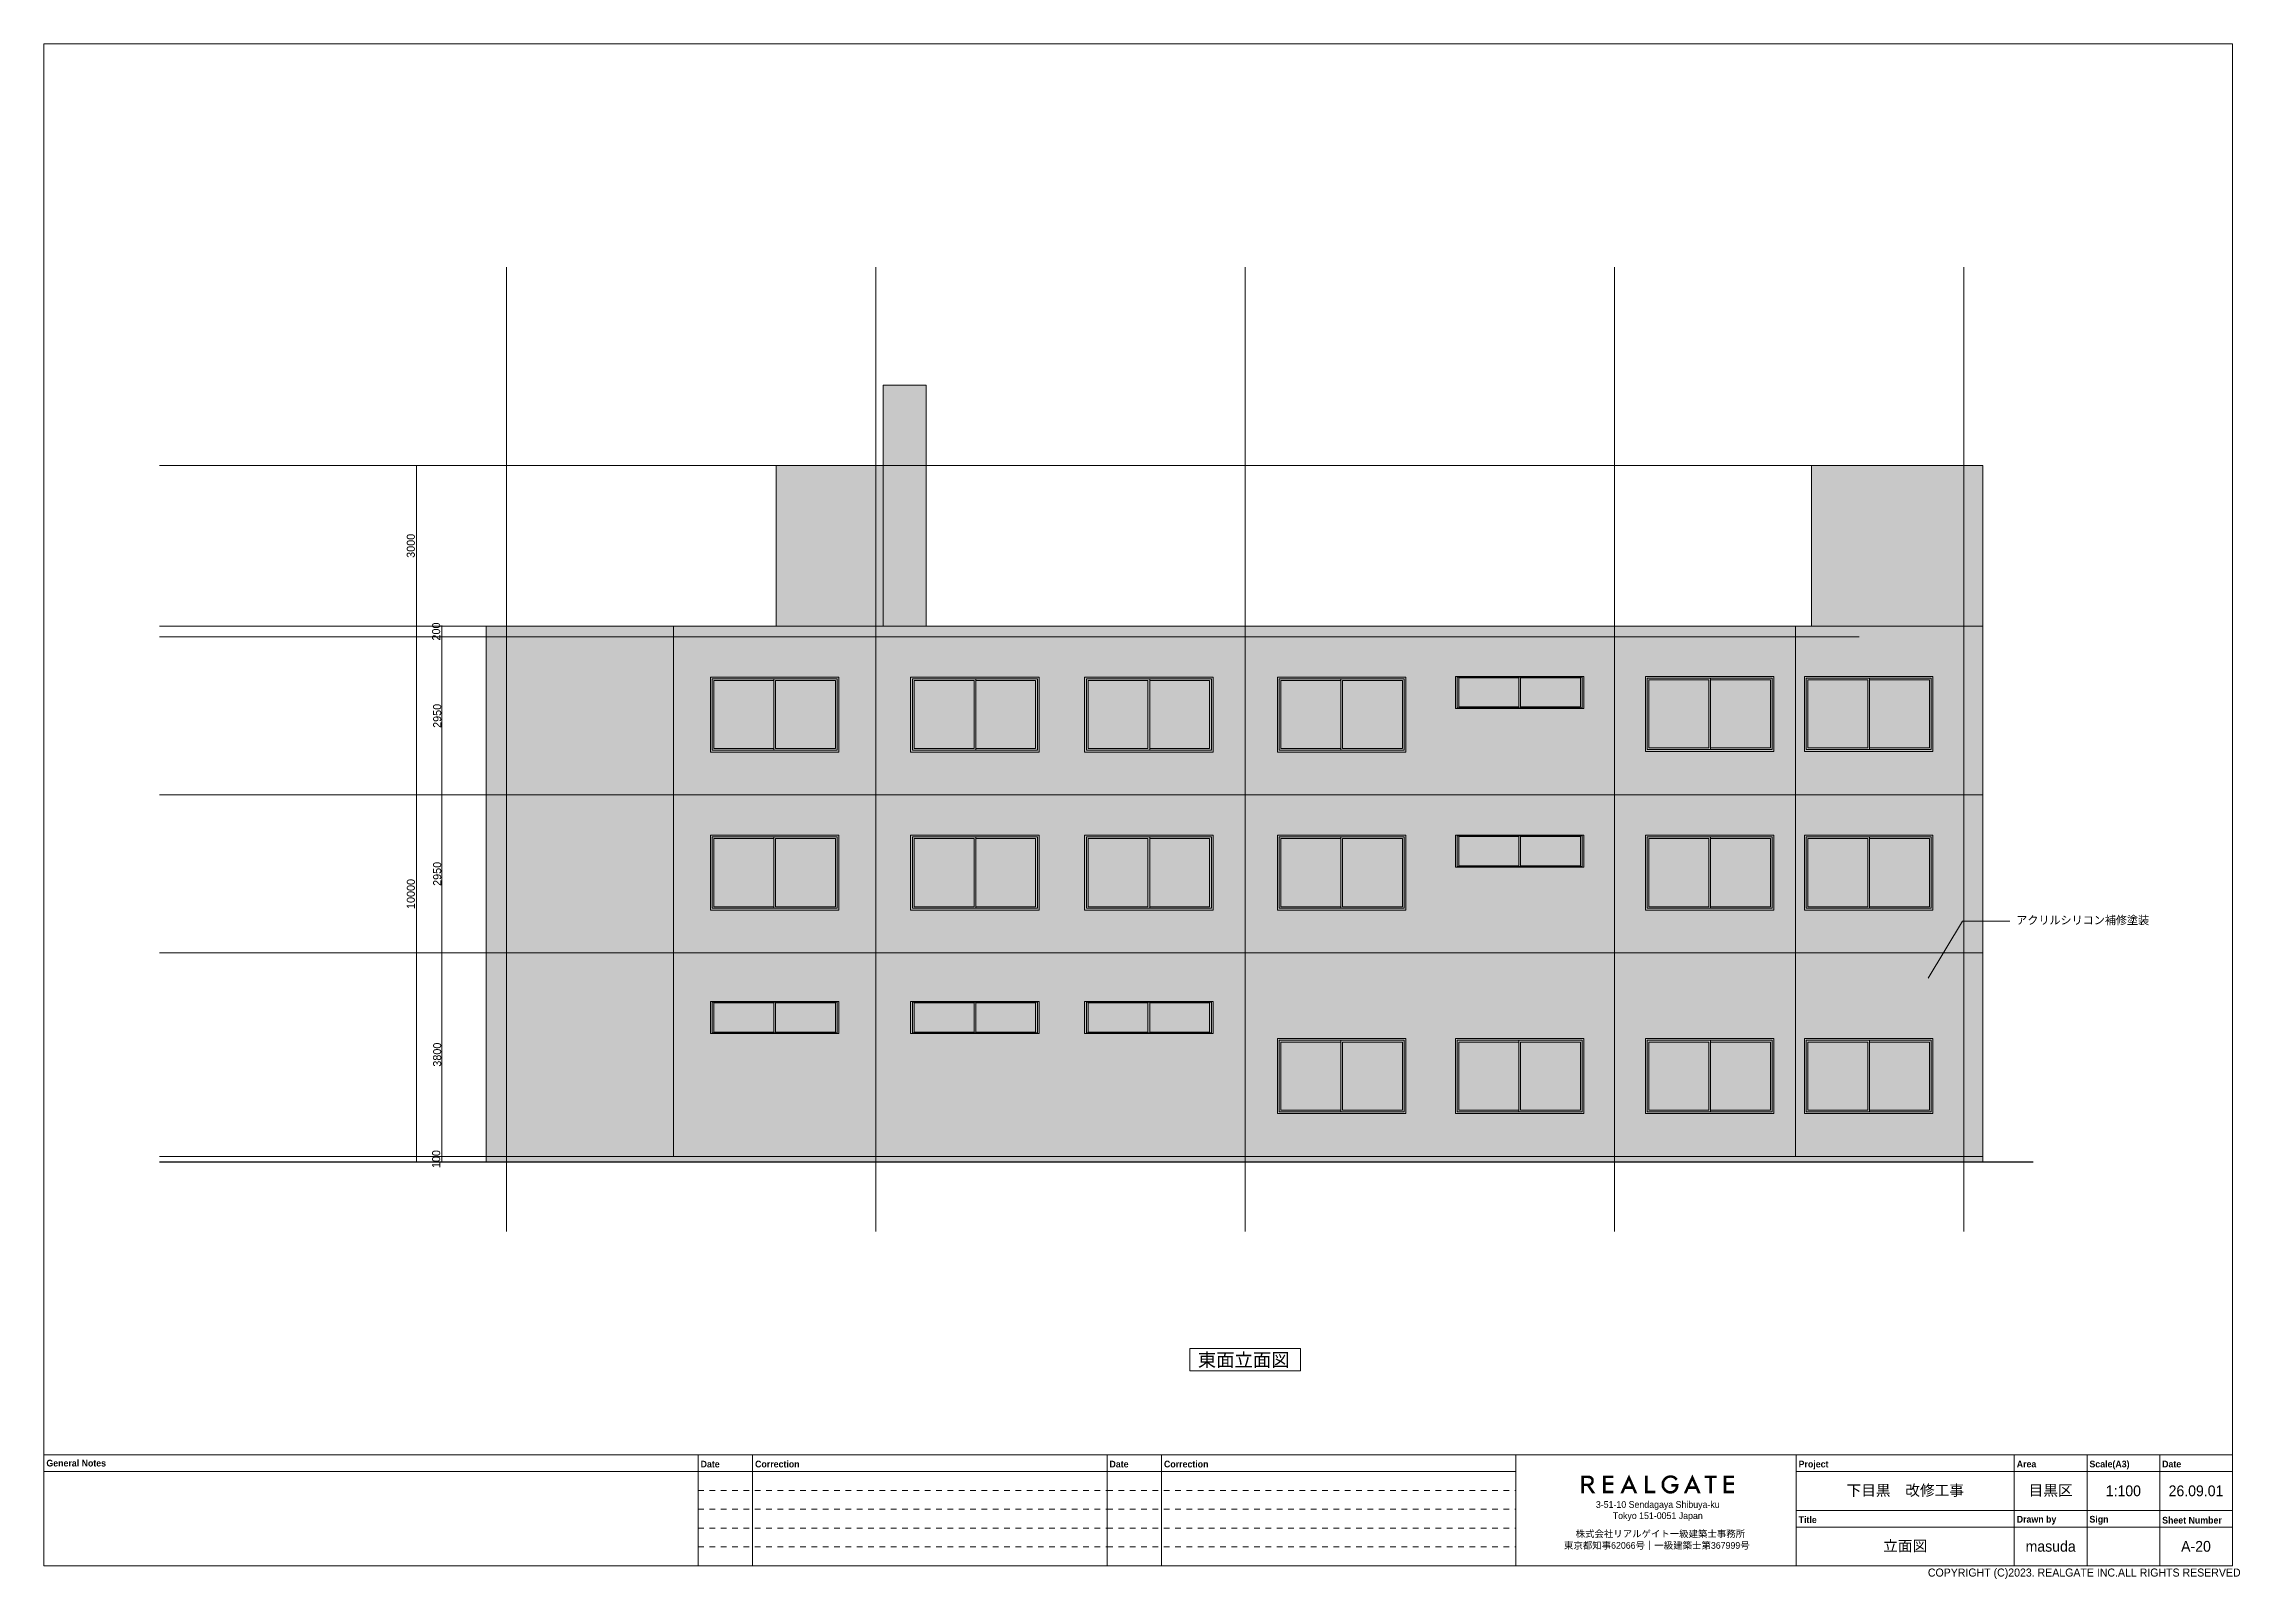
# Paper-space layout 'A-20' of a CAD drawing. Header units: millimetres. Extents: x -494 to 1809, y -144 to 1120.
# Drawn here: x -204.4 to 205.8, y -143.7 to 142.9 of the extents above.
# The model-space entities are those that its viewports show. They can reach past a viewport. Long polylines and large blocks are cut down to what shows.
import ezdxf

# ---------------------------------------------------------------- set-up
doc = ezdxf.new("R2010")
doc.units = ezdxf.units.MM
doc.header["$PDMODE"] = 1
doc.header["$PDSIZE"] = -2
doc.linetypes.add('ラインタイプ-6', pattern=[5.291531, 3.175, -1.058062, 0.352704, -0.705764])
doc.linetypes.add('短破線', pattern=[2.116125, 1.058062, -1.058062])
for name, color, linetype, lineweight in [('00_一般', 7, 'Continuous', 5), ('01_基準-寸法', 7, 'Continuous', 5), ('02_既存平面-内部建具・サッシ', 7, 'Continuous', 18), ('07_文字・記号', 7, 'Continuous', 9), ('_塗（壁） (2D)', 7, 'Continuous', 5), ('_平面図(既存部) (2D)', 7, 'Continuous', 5), ('_平面図（新設） (2D)', 7, 'Continuous', 5), ('_文字・記号 (2D)', 7, 'Continuous', 5), ('一般', 7, 'Continuous', 5)]:
    doc.layers.add(name, color=color, linetype=linetype, lineweight=lineweight)
for name, color, linetype, lineweight, true_color in [('02_0.25', 1, 'Continuous', 25, 0xff0000), ('04_0.10', 7, 'Continuous', 9, 0x0099ff), ('06一点鎖線', 7, 'ラインタイプ-6', 9, 0x9999ff)]:
    doc.layers.add(name, color=color, linetype=linetype, lineweight=lineweight, true_color=true_color)
doc.styles.add('__ _____', font='')
doc.styles.add('Helvetica', font='')
doc.styles.add('Hiragino Sans W3', font='', dxfattribs={"bigfont": 'Hiragino Sans W3'})
doc.styles.add('Yu Gothic UI Semilight', font='Yu Gothic UI Semilight.ttf')
doc.styles.add('ＭＳ Ｐゴシック', font='MS PGothic.ttf')
doc.styles.add('ＭＳ Ｐゴシック (bold)', font='')
doc.styles.get('__ _____').set_extended_font_data('?? ?????')
doc.styles.get('Helvetica').set_extended_font_data('Helvetica')
doc.styles.get('Hiragino Sans W3').set_extended_font_data('Hiragino Sans W3')
doc.styles.get('ＭＳ Ｐゴシック (bold)').set_extended_font_data('ＭＳ Ｐゴシック', bold=True)
doc.dimstyles.new('RGT-2', dxfattribs={"dimtxt": 161.781684, "dimasz": 0.100769, "dimexe": 0, "dimexo": 1, "dimgap": 0.5, "dimtad": 1, "dimdsep": 46, "dimtxsty": 'Hiragino Sans W3', "dimblk": 'DOT', "dimblk1": 'DOT', "dimblk2": 'DOT', "dimcen": 0, "dimazin": 0, "dimtfac": 1, "dimtix": 1, "dimtmove": 0, "dimatfit": 0, "dimldrblk": 'VW_FILLEDARROW', "dimfxl": 1, "dimfrac": 2, "dimtolj": 1, "dimarcsym": 0})

psp = doc.layouts.new('A-20')

# ---------------------------------------------------------------- texts
at = {"layer": '07_文字・記号', "insert": (11.15, -101.56), "char_height": 2.513, "attachment_point": 1, "line_spacing_factor": 1.006498, "style": 'Yu Gothic UI Semilight'}
psp.add_mtext('東面立面図', dxfattribs=at)
at = {"layer": '一般', "char_height": 2.01, "attachment_point": 5, "line_spacing_factor": 0.99804, "style": 'ＭＳ Ｐゴシック'}
for s, insert in [('立面図', (143.29, -137.64)), ('A-20', (197.6, -137.64))]:
    psp.add_mtext(s, dxfattribs=dict(at, insert=insert))

msp = doc.modelspace()

# ---------------------------------------------------------------- blocks, each defined once
blk = doc.blocks.new('グループ-1378')
at = {"color": 255, "linetype": 'Continuous'}
blk.add_wipeout([(180.47, -125.61), (187.58, -125.61), (187.58, -128.94), (180.47, -128.94)], dxfattribs=at).dxf.layer = '02_0.25'
at = {"layer": '一般', "insert": (184.03, -127.28), "char_height": 2.01, "attachment_point": 5, "line_spacing_factor": 0.99804, "style": 'ＭＳ Ｐゴシック'}
blk.add_mtext('1:125', dxfattribs=at)
blk = doc.blocks.new('引出線付き注釈-20')
at = {"layer": '07_文字・記号'}
for p, q in [((0, 0), (-643, -1065)), ((885, 0), (0, 0))]:
    blk.add_line(p, q, dxfattribs=at)
at = {"layer": '07_文字・記号', "insert": (1004, 93), "char_height": 151.58, "width": 2550.58, "attachment_point": 1, "line_spacing_factor": 0.839781, "style": 'Helvetica'}
blk.add_mtext('アクリルシリコン補修塗装', dxfattribs=at)
blk = doc.blocks.new('グループ-3')
at = {"layer": '一般', "linetype": 'Continuous', "lineweight": 0, "true_color": 0x221814}
h = blk.add_hatch(color=250, dxfattribs=at)
h.paths.add_polyline_path([(84.4, -126.31), (84.44, -126.31), (84.5, -126.28), (84.57, -126.26), (84.63, -126.23), (84.69, -126.19), (84.74, -126.16), (84.8, -126.12), (84.85, -126.07), (84.89, -126.02), (84.92, -125.99), (84.94, -125.96), (84.98, -125.9), (85.01, -125.85), (85.04, -125.79), (85.06, -125.74), (85.08, -125.7), (85.09, -125.65), (85.1, -125.61), (85.11, -125.57), (85.11, -125.53), (85.11, -125.49), (85.11, -125.46), (85.11, -125.42), (85.12, -125.39), (85.12, -125.36), (85.11, -125.34), (85.11, -125.31), (85.11, -125.29), (85.11, -125.26), (85.1, -125.23), (85.1, -125.2), (85.09, -125.17), (85.09, -125.13), (85.08, -125.1), (85.07, -125.06), (85.06, -125.02), (85.04, -124.98), (85.02, -124.93), (84.99, -124.89), (84.96, -124.84), (84.92, -124.79), (84.88, -124.75), (84.83, -124.69), (84.8, -124.67), (84.78, -124.65), (84.72, -124.61), (84.66, -124.57), (84.6, -124.54), (84.54, -124.51), (84.48, -124.49), (84.43, -124.47), (84.37, -124.46), (84.31, -124.45), (84.26, -124.45), (84.21, -124.44), (84.16, -124.44), (84.12, -124.43), (84.08, -124.43), (84.04, -124.43), (84.01, -124.43), (83.98, -124.42), (83.95, -124.42), (83.93, -124.42), (83.91, -124.42), (83.89, -124.42), (83.88, -124.42), (83.87, -124.42), (83.87, -124.42), (83.86, -124.42), (83.86, -124.42), (83.86, -124.42), (83.86, -124.42), (83.86, -124.42), (83.85, -124.42), (83.84, -124.42), (83.84, -124.42), (83.83, -124.42), (83.82, -124.42), (83.81, -124.42), (83.79, -124.42), (83.78, -124.42), (83.76, -124.42), (83.75, -124.42), (83.73, -124.42), (83.71, -124.42), (83.68, -124.42), (83.66, -124.42), (83.64, -124.42), (83.61, -124.42), (83.59, -124.42), (83.56, -124.42), (83.54, -124.42), (83.51, -124.42), (83.28, -124.42), (82.8, -124.42), (82.8, -127.72), (83.29, -127.72), (83.29, -126.37), (83.88, -126.37), (84.8, -127.72), (85.4, -127.72)])
h.paths.add_polyline_path([(83.29, -125.94), (83.29, -124.89), (83.96, -124.89), (84.05, -124.89), (84.12, -124.9), (84.19, -124.91), (84.26, -124.92), (84.32, -124.94), (84.38, -124.96), (84.43, -124.99), (84.47, -125.02), (84.51, -125.05), (84.54, -125.09), (84.57, -125.13), (84.6, -125.18), (84.62, -125.23), (84.63, -125.28), (84.64, -125.34), (84.64, -125.4), (84.64, -125.47), (84.63, -125.53), (84.62, -125.58), (84.6, -125.63), (84.57, -125.68), (84.54, -125.73), (84.51, -125.77), (84.47, -125.8), (84.42, -125.83), (84.37, -125.86), (84.31, -125.88), (84.25, -125.9), (84.18, -125.92), (84.11, -125.93), (84.03, -125.93), (83.94, -125.94)])
for points in [[(88.78, -124.89), (87.32, -124.89), (87.32, -125.68), (88.74, -125.68), (88.74, -126.15), (87.32, -126.15), (87.32, -127.25), (88.78, -127.25), (88.78, -127.72), (86.83, -127.72), (86.83, -124.42), (88.78, -124.42)], [(95.16, -124.42), (95.16, -127.25), (96.6, -127.25), (96.6, -127.72), (94.67, -127.72), (94.67, -124.42)], [(99.6, -126), (100.94, -126), (100.94, -126.01), (100.94, -126.02), (100.94, -126.03), (100.94, -126.04), (100.94, -126.04), (100.94, -126.05), (100.94, -126.06), (100.94, -126.07), (100.94, -126.08), (100.94, -126.09), (100.94, -126.09), (100.94, -126.1), (100.94, -126.1), (100.94, -126.1), (100.94, -126.1), (100.94, -126.1), (100.94, -126.1), (100.94, -126.1), (100.94, -126.11), (100.94, -126.13), (100.94, -126.15), (100.94, -126.17), (100.93, -126.19), (100.93, -126.23), (100.93, -126.26), (100.93, -126.29), (100.93, -126.32), (100.93, -126.35), (100.92, -126.38), (100.92, -126.41), (100.92, -126.44), (100.92, -126.47), (100.91, -126.49), (100.91, -126.52), (100.9, -126.55), (100.9, -126.58), (100.89, -126.61), (100.88, -126.65), (100.87, -126.68), (100.86, -126.72), (100.85, -126.77), (100.84, -126.81), (100.81, -126.87), (100.79, -126.92), (100.76, -126.97), (100.73, -127.03), (100.7, -127.08), (100.67, -127.13), (100.64, -127.18), (100.6, -127.23), (100.57, -127.27), (100.53, -127.31), (100.42, -127.41), (100.32, -127.5), (100.22, -127.58), (100.12, -127.64), (100.03, -127.69), (99.94, -127.73), (99.85, -127.75), (99.76, -127.76), (99.67, -127.77), (99.59, -127.77), (99.5, -127.77), (99.42, -127.78), (99.34, -127.77), (99.25, -127.77), (99.17, -127.77), (99.09, -127.76), (99, -127.75), (98.91, -127.73), (98.82, -127.69), (98.72, -127.64), (98.62, -127.58), (98.52, -127.51), (98.41, -127.42), (98.29, -127.32), (98.25, -127.28), (98.21, -127.24), (98.12, -127.12), (98.03, -127.01), (97.96, -126.9), (97.9, -126.8), (97.86, -126.7), (97.82, -126.6), (97.8, -126.51), (97.79, -126.42), (97.78, -126.34), (97.78, -126.25), (97.78, -126.16), (97.78, -126.08), (97.78, -125.99), (97.78, -125.9), (97.78, -125.81), (97.79, -125.73), (97.8, -125.64), (97.82, -125.54), (97.86, -125.45), (97.91, -125.34), (97.97, -125.24), (98.04, -125.13), (98.12, -125.02), (98.22, -124.9), (98.26, -124.86), (98.3, -124.82), (98.4, -124.74), (98.49, -124.66), (98.58, -124.6), (98.66, -124.55), (98.74, -124.5), (98.82, -124.47), (98.89, -124.44), (98.96, -124.42), (99.02, -124.41), (99.09, -124.4), (99.14, -124.39), (99.2, -124.38), (99.25, -124.37), (99.29, -124.37), (99.33, -124.36), (99.37, -124.36), (99.4, -124.36), (99.43, -124.36), (99.46, -124.36), (99.49, -124.36), (99.52, -124.36), (99.54, -124.36), (99.56, -124.36), (99.58, -124.36), (99.6, -124.36), (99.62, -124.36), (99.64, -124.37), (99.66, -124.37), (99.69, -124.37), (99.72, -124.38), (99.75, -124.38), (99.78, -124.39), (99.82, -124.39), (99.86, -124.4), (99.9, -124.41), (99.94, -124.43), (99.98, -124.44), (100.03, -124.46), (100.08, -124.47), (100.13, -124.5), (100.17, -124.52), (100.21, -124.53), (100.26, -124.56), (100.31, -124.59), (100.35, -124.62), (100.39, -124.65), (100.43, -124.67), (100.46, -124.7), (100.49, -124.73), (100.52, -124.75), (100.55, -124.78), (100.58, -124.8), (100.6, -124.83), (100.63, -124.85), (100.65, -124.87), (100.67, -124.9), (100.7, -124.92), (100.72, -124.94), (100.74, -124.96), (100.76, -124.98), (100.77, -125), (100.78, -125.01), (100.79, -125.02), (100.79, -125.03), (100.79, -125.03), (100.79, -125.03), (100.79, -125.03), (100.79, -125.03), (100.78, -125.04), (100.78, -125.04), (100.78, -125.04), (100.77, -125.04), (100.77, -125.05), (100.76, -125.05), (100.76, -125.06), (100.75, -125.07), (100.74, -125.07), (100.74, -125.08), (100.73, -125.09), (100.72, -125.1), (100.71, -125.11), (100.69, -125.12), (100.68, -125.13), (100.67, -125.15), (100.66, -125.16), (100.64, -125.17), (100.63, -125.18), (100.62, -125.2), (100.6, -125.21), (100.59, -125.22), (100.58, -125.23), (100.57, -125.25), (100.55, -125.26), (100.54, -125.27), (100.53, -125.28), (100.52, -125.29), (100.52, -125.3), (100.51, -125.3), (100.5, -125.31), (100.49, -125.32), (100.49, -125.32), (100.48, -125.33), (100.48, -125.33), (100.47, -125.34), (100.47, -125.34), (100.46, -125.34), (100.46, -125.35), (100.46, -125.35), (100.45, -125.35), (100.45, -125.36), (100.45, -125.36), (100.45, -125.36), (100.45, -125.37), (100.45, -125.37), (100.45, -125.37), (100.45, -125.37), (100.44, -125.37), (100.43, -125.36), (100.42, -125.34), (100.41, -125.33), (100.4, -125.31), (100.38, -125.29), (100.36, -125.26), (100.34, -125.24), (100.32, -125.22), (100.3, -125.2), (100.29, -125.18), (100.27, -125.16), (100.25, -125.14), (100.23, -125.13), (100.21, -125.11), (100.19, -125.09), (100.17, -125.07), (100.14, -125.05), (100.11, -125.03), (100.08, -125.01), (100.04, -124.98), (100, -124.96), (99.96, -124.93), (99.92, -124.91), (99.88, -124.89), (99.84, -124.87), (99.79, -124.86), (99.75, -124.85), (99.7, -124.84), (99.65, -124.84), (99.6, -124.83), (99.55, -124.83), (99.5, -124.83), (99.45, -124.83), (99.39, -124.83), (99.33, -124.83), (99.28, -124.84), (99.22, -124.84), (99.15, -124.85), (99.09, -124.87), (99.02, -124.89), (98.95, -124.93), (98.88, -124.97), (98.8, -125.02), (98.72, -125.08), (98.64, -125.15), (98.61, -125.19), (98.57, -125.22), (98.51, -125.3), (98.45, -125.38), (98.4, -125.46), (98.36, -125.54), (98.32, -125.61), (98.3, -125.68), (98.28, -125.75), (98.27, -125.82), (98.27, -125.88), (98.27, -125.95), (98.27, -126.01), (98.27, -126.08), (98.27, -126.14), (98.27, -126.21), (98.27, -126.28), (98.28, -126.34), (98.29, -126.41), (98.3, -126.48), (98.33, -126.55), (98.37, -126.63), (98.42, -126.7), (98.47, -126.78), (98.54, -126.86), (98.61, -126.95), (98.65, -126.98), (98.69, -127.02), (98.77, -127.08), (98.84, -127.14), (98.92, -127.18), (98.99, -127.22), (99.05, -127.25), (99.12, -127.28), (99.18, -127.29), (99.23, -127.3), (99.29, -127.31), (99.34, -127.31), (99.39, -127.31), (99.44, -127.31), (99.49, -127.31), (99.53, -127.31), (99.58, -127.31), (99.62, -127.3), (99.66, -127.3), (99.71, -127.28), (99.76, -127.27), (99.81, -127.24), (99.87, -127.22), (99.92, -127.18), (99.98, -127.14), (100.05, -127.1), (100.08, -127.07), (100.12, -127.04), (100.16, -127), (100.19, -126.96), (100.22, -126.92), (100.25, -126.88), (100.28, -126.85), (100.3, -126.82), (100.31, -126.79), (100.33, -126.76), (100.34, -126.73), (100.35, -126.7), (100.36, -126.68), (100.37, -126.65), (100.38, -126.63), (100.38, -126.6), (100.39, -126.58), (100.39, -126.56), (100.4, -126.53), (100.4, -126.51), (100.41, -126.5), (100.41, -126.49), (100.41, -126.48), (100.41, -126.47), (100.41, -126.47), (100.4, -126.47), (100.4, -126.47), (100.4, -126.47), (100.39, -126.47), (100.39, -126.47), (100.38, -126.47), (100.37, -126.47), (100.37, -126.47), (100.36, -126.47), (100.35, -126.47), (100.34, -126.47), (100.33, -126.47), (100.31, -126.47), (100.3, -126.47), (100.28, -126.47), (100.26, -126.47), (100.24, -126.47), (100.22, -126.47), (100.2, -126.47), (100.17, -126.47), (100.15, -126.47), (100.13, -126.47), (100.1, -126.47), (100.08, -126.47), (100.05, -126.47), (100.03, -126.47), (100, -126.47), (99.98, -126.47), (99.95, -126.47), (99.93, -126.47), (99.9, -126.47), (99.88, -126.47), (99.85, -126.47), (99.83, -126.47), (99.81, -126.47), (99.78, -126.47), (99.76, -126.47), (99.74, -126.47), (99.72, -126.47), (99.71, -126.47), (99.69, -126.47), (99.67, -126.47), (99.66, -126.47), (99.64, -126.47), (99.63, -126.47), (99.62, -126.47), (99.61, -126.47), (99.6, -126.47), (99.6, -126.47)], [(107.19, -124.89), (107.19, -127.72), (106.7, -127.72), (106.7, -124.89), (105.8, -124.89), (105.8, -124.42), (108.09, -124.42), (108.09, -124.89)], [(111.32, -124.89), (109.86, -124.89), (109.86, -125.68), (111.28, -125.68), (111.28, -126.15), (109.86, -126.15), (109.86, -127.25), (111.32, -127.25), (111.32, -127.72), (109.37, -127.72), (109.37, -124.42), (111.32, -124.42)]]:
    blk.add_hatch(color=250, dxfattribs=at).paths.add_polyline_path(points)
h = blk.add_hatch(color=250, dxfattribs=at)
h.paths.add_polyline_path([(92.36, -126.92), (92.7, -127.72), (93.23, -127.72), (91.69, -124.21), (90.08, -127.72), (90.61, -127.72), (90.97, -126.92)])
h.paths.add_polyline_path([(92.16, -126.45), (91.17, -126.45), (91.68, -125.33)])
h = blk.add_hatch(color=250, dxfattribs=at)
h.paths.add_polyline_path([(104.2, -126.92), (104.54, -127.72), (105.08, -127.72), (103.53, -124.21), (101.93, -127.72), (102.45, -127.72), (102.81, -126.92)])
h.paths.add_polyline_path([(104, -126.45), (103.02, -126.45), (103.52, -125.33)])
blk = doc.blocks.new('グループ-4')
at = {"layer": '一般'}
blk.add_blockref('グループ-3', (0, 0), dxfattribs=at)
at = {"layer": '一般', "color": 7, "transparency": 33554687, "char_height": 1.2563, "line_spacing_factor": 0.99804, "style": 'ＭＳ Ｐゴシック'}
for s, insert, attachment_point in [('3-51-10 Sendagaya Shibuya-ku\\PTokyo 151-0051 Japan', (97.06, -131.05), 5), ('株式会社リアルゲイト一級建築士事務所', (81.72, -134.66), 1), ('東京都知事62066号｜一級建築士第367999号', (79.55, -136.83), 1)]:
    blk.add_mtext(s, dxfattribs=dict(at, insert=insert, attachment_point=attachment_point))
blk = doc.blocks.new('(横)図面枠')
at = {"layer": '一般', "color": 7, "linetype": 'Continuous', "lineweight": 5, "transparency": 33554687}
blk.add_line((-204.39, -120.54), (70.56, -120.54), dxfattribs=at)
at = {"layer": '一般', "color": 7, "linetype": 'Continuous', "lineweight": 13, "transparency": 33554687}
for p, q in [((-82.19, -120.54), (-82.19, -141.27)), ((-72.01, -120.54), (-72.01, -141.27)), ((-5.81, -120.54), (-5.81, -141.27)), ((4.37, -120.54), (4.37, -141.27)), ((70.56, -141.27), (70.56, -120.54)), ((122.92, -141.27), (122.92, -120.54)), ((163.66, -141.27), (163.66, -120.54)), ((177.24, -141.27), (177.24, -120.54)), ((190.82, -141.27), (190.82, -120.54)), ((-204.39, -123.65), (70.56, -123.65)), ((122.92, -123.65), (204.39, -123.65)), ((122.92, -130.91), (204.39, -130.91)), ((122.92, -134.02), (204.39, -134.02))]:
    blk.add_line(p, q, dxfattribs=at)
at = {"layer": '一般', "color": 7, "linetype": '短破線', "lineweight": 13, "transparency": 33554687}
for p, q in [((-82.19, -127.18), (-5.81, -127.18)), ((-82.19, -130.7), (-5.81, -130.7)), ((-5.81, -127.18), (70.56, -127.18)), ((-5.81, -130.7), (70.56, -130.7)), ((-82.19, -134.22), (-5.81, -134.22)), ((-5.81, -134.22), (70.56, -134.22)), ((-82.19, -137.75), (-5.81, -137.75)), ((-5.81, -137.75), (70.56, -137.75))]:
    blk.add_line(p, q, dxfattribs=at)
at = {"layer": '一般', "linetype": 'Continuous', "lineweight": 13, "flags": 128}
for points in [[(-204.39, 142.88), (204.39, 142.88), (204.39, -141.27), (-204.39, -141.27)], [(-204.39, -120.54), (204.39, -120.54), (204.39, -141.27), (-204.39, -141.27)]]:
    blk.add_lwpolyline(points, close=True, dxfattribs=at)
at = {"layer": '一般', "color": 7, "linetype": 'Continuous', "lineweight": 5, "transparency": 33554687}
for p in [(143.29, -127.28), (170.45, -127.28), (184.03, -127.28), (197.6, -127.28), (143.29, -137.64), (170.45, -137.64), (184.03, -137.64), (197.6, -137.64)]:
    blk.add_point(p, dxfattribs=at)
at = {"layer": '一般', "color": 7, "transparency": 33554687}
blk.add_blockref('グループ-4', (0, 0), dxfattribs=at)
at = {"layer": '一般', "color": 7, "transparency": 33554687, "line_spacing_factor": 1.014956, "style": 'ＭＳ Ｐゴシック (bold)'}
for s, insert, char_height, attachment_point in [(' General Notes', (-204.39, -122.1), 1.2563, 4), (' Date', (-82.19, -121.64), 1.256, 1), (' Correction', (-72.01, -121.64), 1.2563, 1), (' Date', (-5.81, -121.64), 1.256, 1), (' Correction', (4.37, -121.64), 1.2563, 1), (' Project', (122.92, -121.64), 1.256, 1), (' Area', (163.66, -121.63), 1.256, 1), (' Scale(A3)', (177.24, -121.63), 1.256, 1), (' Date', (190.82, -121.63), 1.256, 1), (' Title', (122.92, -132.03), 1.256, 1), (' Drawn by', (163.66, -131.94), 1.256, 1), (' Sign', (177.24, -131.94), 1.256, 1), (' Sheet Number', (190.82, -132.12), 1.2563, 1)]:
    blk.add_mtext(s, dxfattribs=dict(at, insert=insert, char_height=char_height, attachment_point=attachment_point))
at = {"layer": '一般', "line_spacing_factor": 0.99804, "style": 'ＭＳ Ｐゴシック'}
for s, insert, char_height, attachment_point in [('下目黒\u3000改修工事', (143.29, -127.28), 2.01, 5), ('目黒区', (170.45, -127.28), 2.01, 5), ('1:125', (184.03, -127.28), 2.01, 5), ('25.07.01', (197.6, -127.28), 2.01, 5), ('masuda', (170.45, -137.64), 2.01, 5), ('COPYRIGHT (C)2023. REALGATE INC.ALL RIGHTS RESERVED', (147.52, -141.77), 1.5076, 1)]:
    blk.add_mtext(s, dxfattribs=dict(at, insert=insert, char_height=char_height, attachment_point=attachment_point))
at = {"color": 255, "linetype": 'Continuous', "lineweight": 13}
blk.add_wipeout([(192.08, -128.94), (203.12, -128.94), (203.12, -125.61), (192.08, -125.61)], dxfattribs=at).dxf.layer = '一般'
at = {"layer": '一般', "insert": (197.6, -127.28), "char_height": 2.01, "attachment_point": 5, "line_spacing_factor": 0.99804, "style": 'ＭＳ Ｐゴシック'}
blk.add_mtext('26.09.01', dxfattribs=at)
blk = doc.blocks.new('塗（壁） (2D)')
at = {"layer": '04_0.10', "linetype": 'Continuous', "lineweight": 0}
for points in [[(-40979, -35924), (-40179, -35924), (-40179, -40424), (-40979, -40424)], [(-42979, -37424), (-40979, -37424), (-40979, -40424), (-42979, -40424)]]:
    blk.add_hatch(color=7, dxfattribs=at).paths.add_polyline_path(points)
at = {"layer": '04_0.10', "linetype": 'Continuous', "lineweight": 0, "transparency": 33554687}
for points in [[(-23640, -37424), (-20440, -37424), (-20440, -40424), (-23640, -40424)], [(-48398, -40424), (-44898, -40424), (-44898, -43574), (-48398, -43574)], [(-44898, -40424), (-23940, -40424), (-23940, -43574), (-44898, -43574)], [(-23940, -40424), (-20440, -40424), (-20440, -43574), (-23940, -43574)], [(-48398, -43574), (-44898, -43574), (-44898, -46524), (-48398, -46524)], [(-44898, -43574), (-23940, -43574), (-23940, -46524), (-44898, -46524)], [(-23940, -43574), (-20440, -43574), (-20440, -46524), (-23940, -46524)], [(-48398, -46524), (-44898, -46524), (-44898, -50324), (-48398, -50324)], [(-44898, -46524), (-23940, -46524), (-23940, -50324), (-44898, -50324)], [(-23940, -46524), (-20440, -46524), (-20440, -50324), (-23940, -50324)]]:
    blk.add_hatch(color=7, dxfattribs=at).paths.add_polyline_path(points)
at = {"layer": '04_0.10', "color": 251, "linetype": 'Continuous', "lineweight": 5, "flags": 128}
for points in [[(-40979, -35924), (-40179, -35924), (-40179, -40424), (-40979, -40424)], [(-42979, -37424), (-40979, -37424), (-40979, -40424), (-42979, -40424)], [(-23640, -37424), (-20440, -37424), (-20440, -40424), (-23640, -40424)], [(-48398, -40424), (-44898, -40424), (-44898, -43574), (-48398, -43574)], [(-44898, -40424), (-23940, -40424), (-23940, -43574), (-44898, -43574)], [(-23940, -40424), (-20440, -40424), (-20440, -43574), (-23940, -43574)], [(-48398, -43574), (-44898, -43574), (-44898, -46524), (-48398, -46524)], [(-44898, -43574), (-23940, -43574), (-23940, -46524), (-44898, -46524)], [(-23940, -43574), (-20440, -43574), (-20440, -46524), (-23940, -46524)], [(-48398, -46524), (-44898, -46524), (-44898, -50324), (-48398, -50324)], [(-44898, -46524), (-23940, -46524), (-23940, -50324), (-44898, -50324)], [(-23940, -46524), (-20440, -46524), (-20440, -50324), (-23940, -50324)]]:
    blk.add_lwpolyline(points, close=True, dxfattribs=at)
blk = doc.blocks.new('グループ-128')
at = {"layer": '04_0.10', "linetype": 'Continuous', "lineweight": 0, "true_color": 0xdddddd}
blk.add_hatch(color=254, dxfattribs=at).paths.add_polyline_path([(-44208, -47429), (-41808, -47429), (-41808, -48029), (-44208, -48029)])
at = {"layer": '04_0.10', "linetype": 'Continuous', "lineweight": 0, "true_color": 0xe6ffe6}
for points in [[(-44142, -47457), (-43024, -47457), (-43024, -48002), (-44142, -48002)], [(-42991, -47457), (-41873, -47457), (-41873, -48002), (-42991, -48002)]]:
    blk.add_hatch(color=7, dxfattribs=at).paths.add_polyline_path(points)
at = {"layer": '04_0.10', "color": 251}
for p, q in [((-44175, -47443), (-44175, -48016)), ((-44175, -47443), (-41840, -47443)), ((-43024, -48016), (-43024, -47443)), ((-41840, -47443), (-41840, -48016)), ((-41808, -47429), (-41808, -48029)), ((-44175, -48016), (-41840, -48016))]:
    blk.add_line(p, q, dxfattribs=at)
at = {"layer": '04_0.10', "color": 251, "flags": 128}
for points in [[(-44208, -47429), (-41808, -47429), (-41808, -48029), (-44208, -48029)], [(-44142, -47457), (-43024, -47457), (-43024, -48002), (-44142, -48002)], [(-42991, -47457), (-41873, -47457), (-41873, -48002), (-42991, -48002)]]:
    blk.add_lwpolyline(points, close=True, dxfattribs=at)
blk = doc.blocks.new('グループ-129')
at = {"layer": '04_0.10', "linetype": 'Continuous', "lineweight": 0, "true_color": 0xdddddd}
blk.add_hatch(color=254, dxfattribs=at).paths.add_polyline_path([(-44208, -44324), (-41808, -44324), (-41808, -45724), (-44208, -45724)])
at = {"layer": '04_0.10', "linetype": 'Continuous', "lineweight": 0, "true_color": 0xe6ffe6}
for points in [[(-44142, -44388), (-43024, -44388), (-43024, -45661), (-44142, -45661)], [(-42991, -44388), (-41873, -44388), (-41873, -45661), (-42991, -45661)]]:
    blk.add_hatch(color=7, dxfattribs=at).paths.add_polyline_path(points)
at = {"layer": '04_0.10', "color": 251}
for p, q in [((-44175, -44356), (-44175, -45692)), ((-44175, -44356), (-41840, -44356)), ((-43024, -45692), (-43024, -44356)), ((-41840, -44356), (-41840, -45692)), ((-41808, -44324), (-41808, -45724)), ((-44175, -45692), (-41840, -45692))]:
    blk.add_line(p, q, dxfattribs=at)
at = {"layer": '04_0.10', "color": 251, "flags": 128}
for points in [[(-44208, -44324), (-41808, -44324), (-41808, -45724), (-44208, -45724)], [(-44142, -44388), (-43024, -44388), (-43024, -45661), (-44142, -45661)], [(-42991, -44388), (-41873, -44388), (-41873, -45661), (-42991, -45661)]]:
    blk.add_lwpolyline(points, close=True, dxfattribs=at)
blk = doc.blocks.new('グループ-130')
at = {"layer": '04_0.10', "linetype": 'Continuous', "lineweight": 0, "true_color": 0xdddddd}
blk.add_hatch(color=254, dxfattribs=at).paths.add_polyline_path([(-44208, -41374), (-41808, -41374), (-41808, -42774), (-44208, -42774)])
at = {"layer": '04_0.10', "linetype": 'Continuous', "lineweight": 0, "true_color": 0xe6ffe6}
for points in [[(-44142, -41438), (-43024, -41438), (-43024, -42711), (-44142, -42711)], [(-42991, -41438), (-41873, -41438), (-41873, -42711), (-42991, -42711)]]:
    blk.add_hatch(color=7, dxfattribs=at).paths.add_polyline_path(points)
at = {"layer": '04_0.10', "color": 251}
for p, q in [((-44175, -41406), (-44175, -42742)), ((-44175, -41406), (-41840, -41406)), ((-43024, -42742), (-43024, -41406)), ((-41840, -41406), (-41840, -42742)), ((-41808, -41374), (-41808, -42774)), ((-44175, -42742), (-41840, -42742))]:
    blk.add_line(p, q, dxfattribs=at)
at = {"layer": '04_0.10', "color": 251, "flags": 128}
for points in [[(-44208, -41374), (-41808, -41374), (-41808, -42774), (-44208, -42774)], [(-44142, -41438), (-43024, -41438), (-43024, -42711), (-44142, -42711)], [(-42991, -41438), (-41873, -41438), (-41873, -42711), (-42991, -42711)]]:
    blk.add_lwpolyline(points, close=True, dxfattribs=at)
blk = doc.blocks.new('グループ-131')
at = {"layer": '04_0.10', "linetype": 'Continuous', "lineweight": 0, "true_color": 0xdddddd}
blk.add_hatch(color=254, dxfattribs=at).paths.add_polyline_path([(-40468, -47429), (-38068, -47429), (-38068, -48029), (-40468, -48029)])
at = {"layer": '04_0.10', "linetype": 'Continuous', "lineweight": 0, "true_color": 0xe6ffe6}
for points in [[(-40402, -47457), (-39284, -47457), (-39284, -48002), (-40402, -48002)], [(-39251, -47457), (-38133, -47457), (-38133, -48002), (-39251, -48002)]]:
    blk.add_hatch(color=7, dxfattribs=at).paths.add_polyline_path(points)
at = {"layer": '04_0.10', "color": 251}
for p, q in [((-40468, -47429), (-40468, -48029)), ((-40435, -47443), (-40435, -48016)), ((-38100, -47443), (-40435, -47443)), ((-39251, -48016), (-39251, -47443)), ((-38100, -47443), (-38100, -48016)), ((-38100, -48016), (-40435, -48016))]:
    blk.add_line(p, q, dxfattribs=at)
at = {"layer": '04_0.10', "color": 251, "flags": 128}
for points in [[(-40468, -47429), (-38068, -47429), (-38068, -48029), (-40468, -48029)], [(-40402, -47457), (-39284, -47457), (-39284, -48002), (-40402, -48002)], [(-39251, -47457), (-38133, -47457), (-38133, -48002), (-39251, -48002)]]:
    blk.add_lwpolyline(points, close=True, dxfattribs=at)
blk = doc.blocks.new('グループ-132')
at = {"layer": '04_0.10', "linetype": 'Continuous', "lineweight": 0, "true_color": 0xdddddd}
blk.add_hatch(color=254, dxfattribs=at).paths.add_polyline_path([(-40468, -44324), (-38068, -44324), (-38068, -45724), (-40468, -45724)])
at = {"layer": '04_0.10', "linetype": 'Continuous', "lineweight": 0, "true_color": 0xe6ffe6}
for points in [[(-40402, -44388), (-39284, -44388), (-39284, -45661), (-40402, -45661)], [(-39251, -44388), (-38133, -44388), (-38133, -45661), (-39251, -45661)]]:
    blk.add_hatch(color=7, dxfattribs=at).paths.add_polyline_path(points)
at = {"layer": '04_0.10', "color": 251}
for p, q in [((-40468, -44324), (-40468, -45724)), ((-40435, -44356), (-40435, -45692)), ((-38100, -44356), (-40435, -44356)), ((-39251, -45692), (-39251, -44356)), ((-38100, -44356), (-38100, -45692)), ((-38100, -45692), (-40435, -45692))]:
    blk.add_line(p, q, dxfattribs=at)
at = {"layer": '04_0.10', "color": 251, "flags": 128}
for points in [[(-40468, -44324), (-38068, -44324), (-38068, -45724), (-40468, -45724)], [(-40402, -44388), (-39284, -44388), (-39284, -45661), (-40402, -45661)], [(-39251, -44388), (-38133, -44388), (-38133, -45661), (-39251, -45661)]]:
    blk.add_lwpolyline(points, close=True, dxfattribs=at)
blk = doc.blocks.new('グループ-133')
at = {"layer": '04_0.10', "linetype": 'Continuous', "lineweight": 0, "true_color": 0xdddddd}
blk.add_hatch(color=254, dxfattribs=at).paths.add_polyline_path([(-40468, -41374), (-38068, -41374), (-38068, -42774), (-40468, -42774)])
at = {"layer": '04_0.10', "linetype": 'Continuous', "lineweight": 0, "true_color": 0xe6ffe6}
for points in [[(-40402, -41438), (-39284, -41438), (-39284, -42711), (-40402, -42711)], [(-39251, -41438), (-38133, -41438), (-38133, -42711), (-39251, -42711)]]:
    blk.add_hatch(color=7, dxfattribs=at).paths.add_polyline_path(points)
at = {"layer": '04_0.10', "color": 251}
for p, q in [((-40468, -41374), (-40468, -42774)), ((-40435, -41406), (-40435, -42742)), ((-38100, -41406), (-40435, -41406)), ((-39251, -42742), (-39251, -41406)), ((-38100, -41406), (-38100, -42742)), ((-38100, -42742), (-40435, -42742))]:
    blk.add_line(p, q, dxfattribs=at)
at = {"layer": '04_0.10', "color": 251, "flags": 128}
for points in [[(-40468, -41374), (-38068, -41374), (-38068, -42774), (-40468, -42774)], [(-40402, -41438), (-39284, -41438), (-39284, -42711), (-40402, -42711)], [(-39251, -41438), (-38133, -41438), (-38133, -42711), (-39251, -42711)]]:
    blk.add_lwpolyline(points, close=True, dxfattribs=at)
blk = doc.blocks.new('グループ-134')
at = {"layer": '04_0.10', "linetype": 'Continuous', "lineweight": 0, "true_color": 0xdddddd}
blk.add_hatch(color=254, dxfattribs=at).paths.add_polyline_path([(-37218, -47429), (-34818, -47429), (-34818, -48029), (-37218, -48029)])
at = {"layer": '04_0.10', "linetype": 'Continuous', "lineweight": 0, "true_color": 0xe6ffe6}
for points in [[(-37152, -47457), (-36034, -47457), (-36034, -48002), (-37152, -48002)], [(-36001, -47457), (-34883, -47457), (-34883, -48002), (-36001, -48002)]]:
    blk.add_hatch(color=7, dxfattribs=at).paths.add_polyline_path(points)
at = {"layer": '04_0.10', "color": 251}
for p, q in [((-37218, -47429), (-37218, -48029)), ((-37185, -47443), (-37185, -48016)), ((-34850, -47443), (-37185, -47443)), ((-36001, -48016), (-36001, -47443)), ((-34850, -47443), (-34850, -48016)), ((-34850, -48016), (-37185, -48016))]:
    blk.add_line(p, q, dxfattribs=at)
at = {"layer": '04_0.10', "color": 251, "flags": 128}
for points in [[(-37218, -47429), (-34818, -47429), (-34818, -48029), (-37218, -48029)], [(-37152, -47457), (-36034, -47457), (-36034, -48002), (-37152, -48002)], [(-36001, -47457), (-34883, -47457), (-34883, -48002), (-36001, -48002)]]:
    blk.add_lwpolyline(points, close=True, dxfattribs=at)
blk = doc.blocks.new('グループ-135')
at = {"layer": '04_0.10', "linetype": 'Continuous', "lineweight": 0, "true_color": 0xdddddd}
blk.add_hatch(color=254, dxfattribs=at).paths.add_polyline_path([(-37218, -44324), (-34818, -44324), (-34818, -45724), (-37218, -45724)])
at = {"layer": '04_0.10', "linetype": 'Continuous', "lineweight": 0, "true_color": 0xe6ffe6}
for points in [[(-37152, -44388), (-36034, -44388), (-36034, -45661), (-37152, -45661)], [(-36001, -44388), (-34883, -44388), (-34883, -45661), (-36001, -45661)]]:
    blk.add_hatch(color=7, dxfattribs=at).paths.add_polyline_path(points)
at = {"layer": '04_0.10', "color": 251}
for p, q in [((-37218, -44324), (-37218, -45724)), ((-37185, -44356), (-37185, -45692)), ((-34850, -44356), (-37185, -44356)), ((-36001, -45692), (-36001, -44356)), ((-34850, -44356), (-34850, -45692)), ((-34850, -45692), (-37185, -45692))]:
    blk.add_line(p, q, dxfattribs=at)
at = {"layer": '04_0.10', "color": 251, "flags": 128}
for points in [[(-37218, -44324), (-34818, -44324), (-34818, -45724), (-37218, -45724)], [(-37152, -44388), (-36034, -44388), (-36034, -45661), (-37152, -45661)], [(-36001, -44388), (-34883, -44388), (-34883, -45661), (-36001, -45661)]]:
    blk.add_lwpolyline(points, close=True, dxfattribs=at)
blk = doc.blocks.new('グループ-136')
at = {"layer": '04_0.10', "linetype": 'Continuous', "lineweight": 0, "true_color": 0xdddddd}
blk.add_hatch(color=254, dxfattribs=at).paths.add_polyline_path([(-37218, -41374), (-34818, -41374), (-34818, -42774), (-37218, -42774)])
at = {"layer": '04_0.10', "linetype": 'Continuous', "lineweight": 0, "true_color": 0xe6ffe6}
for points in [[(-37152, -41438), (-36034, -41438), (-36034, -42711), (-37152, -42711)], [(-36001, -41438), (-34883, -41438), (-34883, -42711), (-36001, -42711)]]:
    blk.add_hatch(color=7, dxfattribs=at).paths.add_polyline_path(points)
at = {"layer": '04_0.10', "color": 251}
for p, q in [((-37218, -41374), (-37218, -42774)), ((-37185, -41406), (-37185, -42742)), ((-34850, -41406), (-37185, -41406)), ((-36001, -42742), (-36001, -41406)), ((-34850, -41406), (-34850, -42742)), ((-34850, -42742), (-37185, -42742))]:
    blk.add_line(p, q, dxfattribs=at)
at = {"layer": '04_0.10', "color": 251, "flags": 128}
for points in [[(-37218, -41374), (-34818, -41374), (-34818, -42774), (-37218, -42774)], [(-37152, -41438), (-36034, -41438), (-36034, -42711), (-37152, -42711)], [(-36001, -41438), (-34883, -41438), (-34883, -42711), (-36001, -42711)]]:
    blk.add_lwpolyline(points, close=True, dxfattribs=at)
blk = doc.blocks.new('グループ-137')
at = {"layer": '04_0.10', "linetype": 'Continuous', "lineweight": 0, "true_color": 0xdddddd}
blk.add_hatch(color=254, dxfattribs=at).paths.add_polyline_path([(-33618, -44324), (-31218, -44324), (-31218, -45724), (-33618, -45724)])
at = {"layer": '04_0.10', "linetype": 'Continuous', "lineweight": 0, "true_color": 0xe6ffe6}
for points in [[(-33552, -44388), (-32434, -44388), (-32434, -45661), (-33552, -45661)], [(-32401, -44388), (-31283, -44388), (-31283, -45661), (-32401, -45661)]]:
    blk.add_hatch(color=7, dxfattribs=at).paths.add_polyline_path(points)
at = {"layer": '04_0.10', "color": 251}
for p, q in [((-33585, -44356), (-33585, -45692)), ((-33585, -44356), (-31250, -44356)), ((-32434, -45692), (-32434, -44356)), ((-31250, -44356), (-31250, -45692)), ((-31218, -44324), (-31218, -45724)), ((-33585, -45692), (-31250, -45692))]:
    blk.add_line(p, q, dxfattribs=at)
at = {"layer": '04_0.10', "color": 251, "flags": 128}
for points in [[(-33618, -44324), (-31218, -44324), (-31218, -45724), (-33618, -45724)], [(-33552, -44388), (-32434, -44388), (-32434, -45661), (-33552, -45661)], [(-32401, -44388), (-31283, -44388), (-31283, -45661), (-32401, -45661)]]:
    blk.add_lwpolyline(points, close=True, dxfattribs=at)
blk = doc.blocks.new('グループ-138')
at = {"layer": '04_0.10', "linetype": 'Continuous', "lineweight": 0, "true_color": 0xdddddd}
blk.add_hatch(color=254, dxfattribs=at).paths.add_polyline_path([(-33618, -41374), (-31218, -41374), (-31218, -42774), (-33618, -42774)])
at = {"layer": '04_0.10', "linetype": 'Continuous', "lineweight": 0, "true_color": 0xe6ffe6}
for points in [[(-33552, -41438), (-32434, -41438), (-32434, -42711), (-33552, -42711)], [(-32401, -41438), (-31283, -41438), (-31283, -42711), (-32401, -42711)]]:
    blk.add_hatch(color=7, dxfattribs=at).paths.add_polyline_path(points)
at = {"layer": '04_0.10', "color": 251}
for p, q in [((-33585, -41406), (-33585, -42742)), ((-33585, -41406), (-31250, -41406)), ((-32434, -42742), (-32434, -41406)), ((-31250, -41406), (-31250, -42742)), ((-31218, -41374), (-31218, -42774)), ((-33585, -42742), (-31250, -42742))]:
    blk.add_line(p, q, dxfattribs=at)
at = {"layer": '04_0.10', "color": 251, "flags": 128}
for points in [[(-33618, -41374), (-31218, -41374), (-31218, -42774), (-33618, -42774)], [(-33552, -41438), (-32434, -41438), (-32434, -42711), (-33552, -42711)], [(-32401, -41438), (-31283, -41438), (-31283, -42711), (-32401, -42711)]]:
    blk.add_lwpolyline(points, close=True, dxfattribs=at)
blk = doc.blocks.new('グループ-139')
at = {"layer": '04_0.10', "linetype": 'Continuous', "lineweight": 0, "true_color": 0xdddddd}
blk.add_hatch(color=254, dxfattribs=at).paths.add_polyline_path([(-33618, -48124), (-31218, -48124), (-31218, -49524), (-33618, -49524)])
at = {"layer": '04_0.10', "linetype": 'Continuous', "lineweight": 0, "true_color": 0xe6ffe6}
for points in [[(-33552, -48188), (-32434, -48188), (-32434, -49461), (-33552, -49461)], [(-32401, -48188), (-31283, -48188), (-31283, -49461), (-32401, -49461)]]:
    blk.add_hatch(color=7, dxfattribs=at).paths.add_polyline_path(points)
at = {"layer": '04_0.10', "color": 251}
for p, q in [((-33585, -48156), (-33585, -49492)), ((-33585, -48156), (-31250, -48156)), ((-32434, -49492), (-32434, -48156)), ((-31250, -48156), (-31250, -49492)), ((-31218, -48124), (-31218, -49524)), ((-33585, -49492), (-31250, -49492))]:
    blk.add_line(p, q, dxfattribs=at)
at = {"layer": '04_0.10', "color": 251, "flags": 128}
for points in [[(-33618, -48124), (-31218, -48124), (-31218, -49524), (-33618, -49524)], [(-33552, -48188), (-32434, -48188), (-32434, -49461), (-33552, -49461)], [(-32401, -48188), (-31283, -48188), (-31283, -49461), (-32401, -49461)]]:
    blk.add_lwpolyline(points, close=True, dxfattribs=at)
blk = doc.blocks.new('グループ-140')
at = {"layer": '04_0.10', "linetype": 'Continuous', "lineweight": 0, "true_color": 0xdddddd}
blk.add_hatch(color=254, dxfattribs=at).paths.add_polyline_path([(-30293, -48124), (-27893, -48124), (-27893, -49524), (-30293, -49524)])
at = {"layer": '04_0.10', "linetype": 'Continuous', "lineweight": 0, "true_color": 0xe6ffe6}
for points in [[(-30227, -48188), (-29109, -48188), (-29109, -49461), (-30227, -49461)], [(-29076, -48188), (-27958, -48188), (-27958, -49461), (-29076, -49461)]]:
    blk.add_hatch(color=7, dxfattribs=at).paths.add_polyline_path(points)
at = {"layer": '04_0.10', "color": 251}
for p, q in [((-30260, -48156), (-30260, -49492)), ((-30260, -48156), (-27925, -48156)), ((-29109, -49492), (-29109, -48156)), ((-27925, -48156), (-27925, -49492)), ((-27893, -48124), (-27893, -49524)), ((-30260, -49492), (-27925, -49492))]:
    blk.add_line(p, q, dxfattribs=at)
at = {"layer": '04_0.10', "color": 251, "flags": 128}
for points in [[(-30293, -48124), (-27893, -48124), (-27893, -49524), (-30293, -49524)], [(-30227, -48188), (-29109, -48188), (-29109, -49461), (-30227, -49461)], [(-29076, -48188), (-27958, -48188), (-27958, -49461), (-29076, -49461)]]:
    blk.add_lwpolyline(points, close=True, dxfattribs=at)
blk = doc.blocks.new('グループ-141')
at = {"layer": '04_0.10', "linetype": 'Continuous', "lineweight": 0, "true_color": 0xdddddd}
blk.add_hatch(color=254, dxfattribs=at).paths.add_polyline_path([(-30293, -44324), (-27893, -44324), (-27893, -44924), (-30293, -44924)])
at = {"layer": '04_0.10', "linetype": 'Continuous', "lineweight": 0, "true_color": 0xe6ffe6}
for points in [[(-30227, -44352), (-29109, -44352), (-29109, -44897), (-30227, -44897)], [(-29076, -44352), (-27958, -44352), (-27958, -44897), (-29076, -44897)]]:
    blk.add_hatch(color=7, dxfattribs=at).paths.add_polyline_path(points)
at = {"layer": '04_0.10', "color": 251}
for p, q in [((-30293, -44324), (-30293, -44924)), ((-30260, -44338), (-30260, -44911)), ((-27925, -44338), (-30260, -44338)), ((-29076, -44911), (-29076, -44338)), ((-27925, -44338), (-27925, -44911)), ((-27925, -44911), (-30260, -44911))]:
    blk.add_line(p, q, dxfattribs=at)
at = {"layer": '04_0.10', "color": 251, "flags": 128}
for points in [[(-30293, -44324), (-27893, -44324), (-27893, -44924), (-30293, -44924)], [(-30227, -44352), (-29109, -44352), (-29109, -44897), (-30227, -44897)], [(-29076, -44352), (-27958, -44352), (-27958, -44897), (-29076, -44897)]]:
    blk.add_lwpolyline(points, close=True, dxfattribs=at)
blk = doc.blocks.new('グループ-142')
at = {"layer": '04_0.10', "linetype": 'Continuous', "lineweight": 0, "true_color": 0xdddddd}
blk.add_hatch(color=254, dxfattribs=at).paths.add_polyline_path([(-30293, -41361), (-27893, -41361), (-27893, -41961), (-30293, -41961)])
at = {"layer": '04_0.10', "linetype": 'Continuous', "lineweight": 0, "true_color": 0xe6ffe6}
for points in [[(-30227, -41388), (-29109, -41388), (-29109, -41933), (-30227, -41933)], [(-29076, -41388), (-27958, -41388), (-27958, -41933), (-29076, -41933)]]:
    blk.add_hatch(color=7, dxfattribs=at).paths.add_polyline_path(points)
at = {"layer": '04_0.10', "color": 251}
for p, q in [((-30293, -41361), (-30293, -41961)), ((-30260, -41374), (-30260, -41947)), ((-27925, -41374), (-30260, -41374)), ((-29076, -41947), (-29076, -41374)), ((-27925, -41374), (-27925, -41947)), ((-27925, -41947), (-30260, -41947))]:
    blk.add_line(p, q, dxfattribs=at)
at = {"layer": '04_0.10', "color": 251, "flags": 128}
for points in [[(-30293, -41361), (-27893, -41361), (-27893, -41961), (-30293, -41961)], [(-30227, -41388), (-29109, -41388), (-29109, -41933), (-30227, -41933)], [(-29076, -41388), (-27958, -41388), (-27958, -41933), (-29076, -41933)]]:
    blk.add_lwpolyline(points, close=True, dxfattribs=at)
blk = doc.blocks.new('グループ-143')
at = {"layer": '04_0.10', "linetype": 'Continuous', "lineweight": 0, "true_color": 0xdddddd}
blk.add_hatch(color=254, dxfattribs=at).paths.add_polyline_path([(-26743, -48124), (-24343, -48124), (-24343, -49524), (-26743, -49524)])
at = {"layer": '04_0.10', "linetype": 'Continuous', "lineweight": 0, "true_color": 0xe6ffe6}
for points in [[(-26677, -48188), (-25559, -48188), (-25559, -49461), (-26677, -49461)], [(-25526, -48188), (-24408, -48188), (-24408, -49461), (-25526, -49461)]]:
    blk.add_hatch(color=7, dxfattribs=at).paths.add_polyline_path(points)
at = {"layer": '04_0.10', "color": 251}
for p, q in [((-26743, -48124), (-26743, -49524)), ((-26710, -48156), (-26710, -49492)), ((-24375, -48156), (-26710, -48156)), ((-25526, -49492), (-25526, -48156)), ((-24375, -48156), (-24375, -49492)), ((-24375, -49492), (-26710, -49492))]:
    blk.add_line(p, q, dxfattribs=at)
at = {"layer": '04_0.10', "color": 251, "flags": 128}
for points in [[(-26743, -48124), (-24343, -48124), (-24343, -49524), (-26743, -49524)], [(-26677, -48188), (-25559, -48188), (-25559, -49461), (-26677, -49461)], [(-25526, -48188), (-24408, -48188), (-24408, -49461), (-25526, -49461)]]:
    blk.add_lwpolyline(points, close=True, dxfattribs=at)
blk = doc.blocks.new('グループ-144')
at = {"layer": '04_0.10', "linetype": 'Continuous', "lineweight": 0, "true_color": 0xdddddd}
blk.add_hatch(color=254, dxfattribs=at).paths.add_polyline_path([(-26743, -44324), (-24343, -44324), (-24343, -45724), (-26743, -45724)])
at = {"layer": '04_0.10', "linetype": 'Continuous', "lineweight": 0, "true_color": 0xe6ffe6}
for points in [[(-26677, -44388), (-25559, -44388), (-25559, -45661), (-26677, -45661)], [(-25526, -44388), (-24408, -44388), (-24408, -45661), (-25526, -45661)]]:
    blk.add_hatch(color=7, dxfattribs=at).paths.add_polyline_path(points)
at = {"layer": '04_0.10', "color": 251}
for p, q in [((-26743, -44324), (-26743, -45724)), ((-26710, -44356), (-26710, -45692)), ((-24375, -44356), (-26710, -44356)), ((-25526, -45692), (-25526, -44356)), ((-24375, -44356), (-24375, -45692)), ((-24375, -45692), (-26710, -45692))]:
    blk.add_line(p, q, dxfattribs=at)
at = {"layer": '04_0.10', "color": 251, "flags": 128}
for points in [[(-26743, -44324), (-24343, -44324), (-24343, -45724), (-26743, -45724)], [(-26677, -44388), (-25559, -44388), (-25559, -45661), (-26677, -45661)], [(-25526, -44388), (-24408, -44388), (-24408, -45661), (-25526, -45661)]]:
    blk.add_lwpolyline(points, close=True, dxfattribs=at)
blk = doc.blocks.new('グループ-145')
at = {"layer": '04_0.10', "linetype": 'Continuous', "lineweight": 0, "true_color": 0xdddddd}
blk.add_hatch(color=254, dxfattribs=at).paths.add_polyline_path([(-26743, -41361), (-24343, -41361), (-24343, -42761), (-26743, -42761)])
at = {"layer": '04_0.10', "linetype": 'Continuous', "lineweight": 0, "true_color": 0xe6ffe6}
for points in [[(-26677, -41424), (-25559, -41424), (-25559, -42697), (-26677, -42697)], [(-25526, -41424), (-24408, -41424), (-24408, -42697), (-25526, -42697)]]:
    blk.add_hatch(color=7, dxfattribs=at).paths.add_polyline_path(points)
at = {"layer": '04_0.10', "color": 251}
for p, q in [((-26743, -41361), (-26743, -42761)), ((-26710, -41392), (-26710, -42729)), ((-24375, -41392), (-26710, -41392)), ((-25526, -42729), (-25526, -41392)), ((-24375, -41392), (-24375, -42729)), ((-24375, -42729), (-26710, -42729))]:
    blk.add_line(p, q, dxfattribs=at)
at = {"layer": '04_0.10', "color": 251, "flags": 128}
for points in [[(-26743, -41361), (-24343, -41361), (-24343, -42761), (-26743, -42761)], [(-26677, -41424), (-25559, -41424), (-25559, -42697), (-26677, -42697)], [(-25526, -41424), (-24408, -41424), (-24408, -42697), (-25526, -42697)]]:
    blk.add_lwpolyline(points, close=True, dxfattribs=at)
blk = doc.blocks.new('グループ-146')
at = {"layer": '04_0.10', "linetype": 'Continuous', "lineweight": 0, "true_color": 0xdddddd}
blk.add_hatch(color=254, dxfattribs=at).paths.add_polyline_path([(-23773, -48124), (-21373, -48124), (-21373, -49524), (-23773, -49524)])
at = {"layer": '04_0.10', "linetype": 'Continuous', "lineweight": 0, "true_color": 0xe6ffe6}
for points in [[(-23707, -48188), (-22589, -48188), (-22589, -49461), (-23707, -49461)], [(-22556, -48188), (-21438, -48188), (-21438, -49461), (-22556, -49461)]]:
    blk.add_hatch(color=7, dxfattribs=at).paths.add_polyline_path(points)
at = {"layer": '04_0.10', "color": 251}
for p, q in [((-23773, -48124), (-23773, -49524)), ((-23740, -48156), (-23740, -49492)), ((-21405, -48156), (-23740, -48156)), ((-22556, -49492), (-22556, -48156)), ((-21405, -48156), (-21405, -49492)), ((-21405, -49492), (-23740, -49492))]:
    blk.add_line(p, q, dxfattribs=at)
at = {"layer": '04_0.10', "color": 251, "flags": 128}
for points in [[(-23773, -48124), (-21373, -48124), (-21373, -49524), (-23773, -49524)], [(-23707, -48188), (-22589, -48188), (-22589, -49461), (-23707, -49461)], [(-22556, -48188), (-21438, -48188), (-21438, -49461), (-22556, -49461)]]:
    blk.add_lwpolyline(points, close=True, dxfattribs=at)
blk = doc.blocks.new('グループ-147')
at = {"layer": '04_0.10', "linetype": 'Continuous', "lineweight": 0, "true_color": 0xdddddd}
blk.add_hatch(color=254, dxfattribs=at).paths.add_polyline_path([(-23773, -44324), (-21373, -44324), (-21373, -45724), (-23773, -45724)])
at = {"layer": '04_0.10', "linetype": 'Continuous', "lineweight": 0, "true_color": 0xe6ffe6}
for points in [[(-23707, -44388), (-22589, -44388), (-22589, -45661), (-23707, -45661)], [(-22556, -44388), (-21438, -44388), (-21438, -45661), (-22556, -45661)]]:
    blk.add_hatch(color=7, dxfattribs=at).paths.add_polyline_path(points)
at = {"layer": '04_0.10', "color": 251}
for p, q in [((-23773, -44324), (-23773, -45724)), ((-23740, -44356), (-23740, -45692)), ((-21405, -44356), (-23740, -44356)), ((-22556, -45692), (-22556, -44356)), ((-21405, -44356), (-21405, -45692)), ((-21405, -45692), (-23740, -45692))]:
    blk.add_line(p, q, dxfattribs=at)
at = {"layer": '04_0.10', "color": 251, "flags": 128}
for points in [[(-23773, -44324), (-21373, -44324), (-21373, -45724), (-23773, -45724)], [(-23707, -44388), (-22589, -44388), (-22589, -45661), (-23707, -45661)], [(-22556, -44388), (-21438, -44388), (-21438, -45661), (-22556, -45661)]]:
    blk.add_lwpolyline(points, close=True, dxfattribs=at)
blk = doc.blocks.new('グループ-148')
at = {"layer": '04_0.10', "linetype": 'Continuous', "lineweight": 0, "true_color": 0xdddddd}
blk.add_hatch(color=254, dxfattribs=at).paths.add_polyline_path([(-23773, -41361), (-21373, -41361), (-21373, -42761), (-23773, -42761)])
at = {"layer": '04_0.10', "linetype": 'Continuous', "lineweight": 0, "true_color": 0xe6ffe6}
for points in [[(-23707, -41424), (-22589, -41424), (-22589, -42697), (-23707, -42697)], [(-22556, -41424), (-21438, -41424), (-21438, -42697), (-22556, -42697)]]:
    blk.add_hatch(color=7, dxfattribs=at).paths.add_polyline_path(points)
at = {"layer": '04_0.10', "color": 251}
for p, q in [((-23773, -41361), (-23773, -42761)), ((-23740, -41392), (-23740, -42729)), ((-21405, -41392), (-23740, -41392)), ((-22556, -42729), (-22556, -41392)), ((-21405, -41392), (-21405, -42729)), ((-21405, -42729), (-23740, -42729))]:
    blk.add_line(p, q, dxfattribs=at)
at = {"layer": '04_0.10', "color": 251, "flags": 128}
for points in [[(-23773, -41361), (-21373, -41361), (-21373, -42761), (-23773, -42761)], [(-23707, -41424), (-22589, -41424), (-22589, -42697), (-23707, -42697)], [(-22556, -41424), (-21438, -41424), (-21438, -42697), (-22556, -42697)]]:
    blk.add_lwpolyline(points, close=True, dxfattribs=at)
blk = doc.blocks.new('平面図(既存部) (2D)')
at = {"layer": '04_0.10', "linetype": 'Continuous', "lineweight": 0, "transparency": 33554687}
blk.add_hatch(color=7, dxfattribs=at).paths.add_polyline_path([(-48397.508, -50324.256), (-20440.141, -50324.256), (-20440.141, -50424.256), (-48397.508, -50424.256)])
at = {"layer": '04_0.10', "color": 251, "linetype": 'Continuous', "lineweight": 5, "flags": 128}
blk.add_lwpolyline([(-48397.508, -50324.256), (-20440.141, -50324.256), (-20440.141, -50424.256), (-48397.508, -50424.256)], close=True, dxfattribs=at)
at = {"layer": '06一点鎖線', "lineweight": 5, "transparency": 33554687}
for p, q in [((-48017.508, -51724.256), (-48017.508, -33724.256)), ((-41117.508, -51724.256), (-41117.508, -33724.256)), ((-34217.508, -51724.256), (-34217.508, -33724.256)), ((-27317.508, -51724.256), (-27317.508, -33724.256)), ((-20797.508, -51724.256), (-20797.508, -33724.256)), ((-54497.508, -37424.256), (-19497.508, -37424.256)), ((-54497.508, -40424.256), (-19497.508, -40424.256)), ((-54497.508, -40624.256), (-19497.508, -40624.256)), ((-54497.508, -43574.256), (-19497.508, -43574.256)), ((-54497.508, -46524.256), (-19497.508, -46524.256)), ((-54497.508, -50324.256), (-19497.508, -50324.256))]:
    blk.add_line(p, q, dxfattribs=at)
at = {"layer": '06一点鎖線', "transparency": 33554687}
for p, q in [((-48397.508, -40624.256), (-25597.508, -40624.256)), ((-48397.508, -46524.256), (-25597.508, -46524.256))]:
    blk.add_line(p, q, dxfattribs=at)
at = {"layer": '一般', "color": 7, "linetype": 'Continuous', "lineweight": 13, "transparency": 33554687, "flags": 128}
blk.add_lwpolyline([(-48397.508, -50324.256), (-48397.508, -40424.256), (-42978.544, -40424.256), (-42978.544, -37424.256), (-40978.544, -37424.256), (-40978.544, -35924.256), (-40178.544, -35924.256), (-40178.544, -40424.256), (-23640.141, -40424.256), (-23640.141, -37424.256), (-20440.141, -37424.256), (-20440.141, -50424.256), (-48397.508, -50424.256)], close=True, dxfattribs=at)
at = {"layer": '02_既存平面-内部建具・サッシ', "color": 251, "transparency": 33554687}
for name in ['グループ-130', 'グループ-133', 'グループ-136', 'グループ-138', 'グループ-142', 'グループ-145', 'グループ-148', 'グループ-129', 'グループ-132', 'グループ-135', 'グループ-137', 'グループ-141', 'グループ-144', 'グループ-147', 'グループ-128', 'グループ-131', 'グループ-134', 'グループ-139', 'グループ-140', 'グループ-143', 'グループ-146']:
    blk.add_blockref(name, (0, 0), dxfattribs=at)
blk = doc.blocks.new('_Dot')
at = {"color": 0, "linetype": 'ByBlock', "lineweight": -2}
blk.add_line((-0.5, 0), (-1, 0), dxfattribs=at)
at = {"color": 0, "linetype": 'ByBlock', "const_width": 0.5}
blk.add_lwpolyline([(-0.25, 0, 1), (0.25, 0, 1)], format="xyb", close=True, dxfattribs=at)
blk = doc.blocks.new('*D1245')
at = {"layer": '01_基準-寸法', "color": 0, "linetype": 'Continuous', "lineweight": -2}
for p, q in [((-49225, -40418), (-49225, -40412)), ((-49224, -40424), (-49225, -40424)), ((-49225, -40624), (-49225, -40424)), ((-49224, -40624), (-49225, -40624)), ((-49225, -40630), (-49225, -40636))]:
    blk.add_line(p, q, dxfattribs=at)
at = {"layer": 'Defpoints', "color": 0}
for p in [(-49225, -40424), (-49225, -40424), (-49225, -40624)]:
    blk.add_point(p, dxfattribs=at)
at = {"layer": '01_基準-寸法', "color": 0, "lineweight": -2, "xscale": 6.046142578125, "yscale": 6.046142578125, "zscale": 6.046142578125}
for p, rotation in [((-49225, -40424), 270), ((-49225, -40624), 90)]:
    blk.add_blockref('_Dot', p, dxfattribs=dict(at, rotation=rotation))
at = {"layer": '01_基準-寸法', "color": 0, "insert": (-49330, -40524), "char_height": 150.8, "attachment_point": 5, "rotation": 90, "style": '__ _____'}
blk.add_mtext('\\A1;200', dxfattribs=at)
blk = doc.blocks.new('VW_FILLEDARROW')
at = {"color": 0, "linetype": 'Continuous', "lineweight": 5, "transparency": 16777216, "flags": 128}
blk.add_lwpolyline([(-161.3, 43.2), (0, 0), (-161.3, -43.2)], close=True, dxfattribs=at)
blk = doc.blocks.new('*D1246')
at = {"layer": '01_基準-寸法', "color": 0, "linetype": 'Continuous', "lineweight": -2}
for p, q in [((-49224, -40624), (-49225, -40624)), ((-49225, -43568), (-49225, -40630)), ((-49224, -43574), (-49225, -43574))]:
    blk.add_line(p, q, dxfattribs=at)
at = {"layer": 'Defpoints', "color": 0}
for p in [(-49225, -40624), (-49225, -40624), (-49225, -43574)]:
    blk.add_point(p, dxfattribs=at)
at = {"layer": '01_基準-寸法', "color": 0, "lineweight": -2, "xscale": 6.046142578125, "yscale": 6.046142578125, "zscale": 6.046142578125}
for p, rotation in [((-49225, -40624), 90), ((-49225, -43574), 270)]:
    blk.add_blockref('_Dot', p, dxfattribs=dict(at, rotation=rotation))
at = {"layer": '01_基準-寸法', "color": 0, "insert": (-49311, -42099), "char_height": 150.8, "attachment_point": 5, "rotation": 90, "style": '__ _____'}
blk.add_mtext('\\A1;2950', dxfattribs=at)
blk = doc.blocks.new('*D1247')
at = {"layer": '01_基準-寸法', "color": 0, "linetype": 'Continuous', "lineweight": -2}
for p, q in [((-49224, -43574), (-49225, -43574)), ((-49225, -46518), (-49225, -43580)), ((-49224, -46524), (-49225, -46524))]:
    blk.add_line(p, q, dxfattribs=at)
at = {"layer": 'Defpoints', "color": 0}
for p in [(-49225, -43574), (-49225, -43574), (-49225, -46524)]:
    blk.add_point(p, dxfattribs=at)
at = {"layer": '01_基準-寸法', "color": 0, "lineweight": -2, "xscale": 6.046142578125, "yscale": 6.046142578125, "zscale": 6.046142578125}
for p, rotation in [((-49225, -43574), 90), ((-49225, -46524), 270)]:
    blk.add_blockref('_Dot', p, dxfattribs=dict(at, rotation=rotation))
at = {"layer": '01_基準-寸法', "color": 0, "insert": (-49311, -45049), "char_height": 150.8, "attachment_point": 5, "rotation": 90, "style": '__ _____'}
blk.add_mtext('\\A1;2950', dxfattribs=at)
blk = doc.blocks.new('*D1248')
at = {"layer": '01_基準-寸法', "color": 0, "linetype": 'Continuous', "lineweight": -2}
for p, q in [((-49226, -46524), (-49225, -46524)), ((-49225, -50318), (-49225, -46530)), ((-48519, -50324), (-49225, -50324))]:
    blk.add_line(p, q, dxfattribs=at)
at = {"layer": 'Defpoints', "color": 0}
for p in [(-49225, -46524), (-49225, -46524), (-48518, -50324)]:
    blk.add_point(p, dxfattribs=at)
at = {"layer": '01_基準-寸法', "color": 0, "lineweight": -2, "xscale": 6.046142578125, "yscale": 6.046142578125, "zscale": 6.046142578125}
for p, rotation in [((-49225, -46524), 90), ((-49225, -50324), 270)]:
    blk.add_blockref('_Dot', p, dxfattribs=dict(at, rotation=rotation))
at = {"layer": '01_基準-寸法', "color": 0, "insert": (-49311, -48424), "char_height": 150.8, "attachment_point": 5, "rotation": 90, "style": '__ _____'}
blk.add_mtext('\\A1;3800', dxfattribs=at)
blk = doc.blocks.new('*D1249')
at = {"layer": '01_基準-寸法', "color": 0, "linetype": 'Continuous', "lineweight": -2}
for p, q in [((-49225, -50318), (-49225, -50312)), ((-48519, -50324), (-49225, -50324)), ((-49225, -50424), (-49225, -50324)), ((-48519, -50424), (-49225, -50424)), ((-49225, -50430), (-49225, -50436))]:
    blk.add_line(p, q, dxfattribs=at)
at = {"layer": 'Defpoints', "color": 0}
for p in [(-49225, -50324), (-48518, -50324), (-48518, -50424)]:
    blk.add_point(p, dxfattribs=at)
at = {"layer": '01_基準-寸法', "color": 0, "lineweight": -2, "xscale": 6.046142578125, "yscale": 6.046142578125, "zscale": 6.046142578125}
for p, rotation in [((-49225, -50324), 270), ((-49225, -50424), 90)]:
    blk.add_blockref('_Dot', p, dxfattribs=dict(at, rotation=rotation))
at = {"layer": '01_基準-寸法', "color": 0, "insert": (-49330, -50374), "char_height": 150.8, "attachment_point": 5, "rotation": 90, "style": '__ _____'}
blk.add_mtext('\\A1;100', dxfattribs=at)
blk = doc.blocks.new('*D1250')
at = {"layer": '01_基準-寸法', "color": 0, "linetype": 'Continuous', "lineweight": -2}
for p, q in [((-48899, -37424), (-49698, -37424)), ((-49698, -37430), (-49698, -40418)), ((-48899, -40424), (-49698, -40424))]:
    blk.add_line(p, q, dxfattribs=at)
at = {"layer": 'Defpoints', "color": 0}
for p in [(-48898, -37424), (-49698, -40424), (-48898, -40424)]:
    blk.add_point(p, dxfattribs=at)
at = {"layer": '01_基準-寸法', "color": 0, "lineweight": -2, "xscale": 6.046142578125, "yscale": 6.046142578125, "zscale": 6.046142578125}
for p, rotation in [((-49698, -37424), 90), ((-49698, -40424), 270)]:
    blk.add_blockref('_Dot', p, dxfattribs=dict(at, rotation=rotation))
at = {"layer": '01_基準-寸法', "color": 0, "insert": (-49803, -38924), "char_height": 150.8, "attachment_point": 5, "rotation": 90, "style": '__ _____'}
blk.add_mtext('\\A1;3000', dxfattribs=at)
blk = doc.blocks.new('*D1251')
at = {"layer": '01_基準-寸法', "color": 0, "linetype": 'Continuous', "lineweight": -2}
for p, q in [((-48899, -40424), (-49698, -40424)), ((-49698, -50418), (-49698, -40430)), ((-48899, -50424), (-49698, -50424))]:
    blk.add_line(p, q, dxfattribs=at)
at = {"layer": 'Defpoints', "color": 0}
for p in [(-49698, -40424), (-48898, -40424), (-48898, -50424)]:
    blk.add_point(p, dxfattribs=at)
at = {"layer": '01_基準-寸法', "color": 0, "lineweight": -2, "xscale": 6.046142578125, "yscale": 6.046142578125, "zscale": 6.046142578125}
for p, rotation in [((-49698, -40424), 90), ((-49698, -50424), 270)]:
    blk.add_blockref('_Dot', p, dxfattribs=dict(at, rotation=rotation))
at = {"layer": '01_基準-寸法', "color": 0, "insert": (-49803, -45424), "char_height": 150.8, "attachment_point": 5, "rotation": 90, "style": '__ _____'}
blk.add_mtext('\\A1;10000', dxfattribs=at)
blk = doc.blocks.new('平面図（新設） (2D)')
at = {"layer": '02_既存平面-内部建具・サッシ', "color": 7, "linetype": 'Continuous', "lineweight": 25, "transparency": 33554687}
blk.add_line((-54497.508, -50424.256), (-19497.508, -50424.256), dxfattribs=at)
at = {"layer": '01_基準-寸法', "color": 7, "linetype": 'Continuous'}
for base, p1, p2, override, picture, middle in [((-49697.508, -40424.256), (-48897.508, -37424.256), (-48897.508, -40424.256), {"dimtxt": 150.757378, "dimasz": 6.046143, "dimgap": 30, "dimpost": '<>', "dimtxsty": '__ _____', "dimtmove": 2}, '*D1250', (-49802.887, -38924.256)), ((-49697.508, -40424.256), (-48897.508, -50424.256), (-48897.508, -40424.256), {"dimtxt": 150.757378, "dimasz": 6.046143, "dimgap": 30, "dimpost": '<>', "dimtxsty": '__ _____', "dimtmove": 2}, '*D1251', (-49802.887, -45424.256)), ((-49225.008, -40424.256), (-49225.008, -40624.256), (-49225.008, -40424.256), {"dimtxt": 150.757378, "dimasz": 6.046143, "dimgap": 30, "dimpost": '<>', "dimtxsty": '__ _____', "dimtmove": 2}, '*D1245', (-49330.387, -40524.256)), ((-49225.008, -40624.256), (-49225.008, -43574.256), (-49225.008, -40624.256), {"dimtxt": 150.757378, "dimasz": 6.046143, "dimgap": 10.506424, "dimpost": '<>', "dimtxsty": '__ _____', "dimtmove": 2}, '*D1246', (-49310.893, -42099.256)), ((-49225.008, -43574.256), (-49225.008, -46524.256), (-49225.008, -43574.256), {"dimtxt": 150.757378, "dimasz": 6.046143, "dimgap": 10.506424, "dimpost": '<>', "dimtxsty": '__ _____', "dimtmove": 2}, '*D1247', (-49310.893, -45049.256)), ((-49225.008, -46524.256), (-48517.508, -50324.256), (-49225.008, -46524.256), {"dimtxt": 150.757378, "dimasz": 6.046143, "dimgap": 10.506424, "dimpost": '<>', "dimtxsty": '__ _____', "dimtmove": 2}, '*D1248', (-49310.893, -48424.256)), ((-49225.008, -50324.256), (-48517.508, -50424.256), (-48517.508, -50324.256), {"dimtxt": 150.757378, "dimasz": 6.046143, "dimgap": 30, "dimpost": '<>', "dimtxsty": '__ _____', "dimtmove": 2}, '*D1249', (-49330.387, -50374.256))]:
    dim = blk.add_linear_dim(base=base, p1=p1, p2=p2, angle=270, dimstyle='RGT-2', override=override, dxfattribs=at)
    dim.commit()
    dim.dimension.update_dxf_attribs({"geometry": picture, "text_midpoint": middle})

# ---------------------------------------------------------------- block references
at = {"layer": '_塗（壁） (2D)'}
msp.add_blockref('塗（壁） (2D)', (0, 0), dxfattribs=at)

# ---------------------------------------------------------------- next in the draw order: block references
at = {"layer": '_平面図(既存部) (2D)'}
msp.add_blockref('平面図(既存部) (2D)', (0, 0), dxfattribs=at)

# ---------------------------------------------------------------- next in the draw order: block references
at = {"layer": '_平面図（新設） (2D)'}
msp.add_blockref('平面図（新設） (2D)', (0, 0), dxfattribs=at)

# ---------------------------------------------------------------- linework, layer by layer
at = {"layer": '07_文字・記号', "color": 7, "flags": 128}
psp.add_lwpolyline([(9.63, -100.71), (30.34, -100.71), (30.34, -104.88), (9.63, -104.88)], close=True, dxfattribs=at)

# ---------------------------------------------------------------- block references
at = {"layer": '07_文字・記号', "xscale": 0.01, "yscale": 0.01, "zscale": 0.01}
psp.add_blockref('引出線付き注釈-20', (153.99, -20.9), dxfattribs=at)

psp.set_redraw_order([(e.dxf.handle, doc.entitydb.next_handle()) for e in psp.query("TEXT MTEXT ATTDEF DIMENSION ARC_DIMENSION")])  # texts and dimensions are drawn at this point

# ---------------------------------------------------------------- viewports
at = {"layer": '一般', "transparency": 33554687}
vp = psp.add_viewport(center=(0, 11.17), size=(408.79, 263.4198), view_center_point=(-36218.07, -42724.26), view_height=26341.981, status=4, dxfattribs=at)
vp.dxf.flags = 0x10000  # cut along an outline
vp.dxf.clipping_boundary_handle = psp.add_lwpolyline([(-204.39, 142.88), (204.39, 142.88), (204.39, -120.54), (-204.39, -120.54)], format="xyb", close=True, dxfattribs={"invisible": 1}).dxf.handle
vp = psp.add_viewport(center=(91.76, 100.37), size=(163.51, 81.3679), view_center_point=(86441.37, -28519.77), view_height=12205.1886, dxfattribs=at)
vp.frozen_layers = ['_文字・記号 (2D)']
vp.dxf.flags = 0x10000  # cut along an outline
vp.dxf.clipping_boundary_handle = psp.add_lwpolyline([(10, 141.05), (173.51, 141.05), (173.51, 59.68), (10, 59.68)], format="xyb", close=True, dxfattribs={"invisible": 1}).dxf.handle

# ---------------------------------------------------------------- wipeouts: each hides what was drawn before it
at = {"color": 255, "linetype": 'Continuous', "lineweight": 13}
for points, layer in [([(180.47, -128.94), (187.58, -128.94), (187.58, -125.61), (180.47, -125.61)], '00_一般'), ([(192.08, -128.94), (203.12, -128.94), (203.12, -125.61), (192.08, -125.61)], '一般')]:
    psp.add_wipeout(points, dxfattribs=at).dxf.layer = layer

# ---------------------------------------------------------------- next in the draw order: texts
at = {"layer": '00_一般', "insert": (184.03, -127.28), "char_height": 2.01, "attachment_point": 5, "line_spacing_factor": 0.99804, "style": 'ＭＳ Ｐゴシック'}
psp.add_mtext('1:150', dxfattribs=at)
at = {"layer": '一般', "insert": (197.6, -127.28), "char_height": 2.01, "attachment_point": 5, "line_spacing_factor": 0.99804, "style": 'ＭＳ Ｐゴシック'}
psp.add_mtext('25.07.28', dxfattribs=at)

# ---------------------------------------------------------------- next in the draw order: block references
at = {"layer": '02_0.25', "color": 7}
psp.add_blockref('グループ-1378', (0, 0), dxfattribs=at)

# ---------------------------------------------------------------- next in the draw order: block references
at = {"layer": '一般', "color": 7, "transparency": 33554687}
psp.add_blockref('(横)図面枠', (0, 0), dxfattribs=at)

# ---------------------------------------------------------------- next in the draw order: wipeouts: each hides what was drawn before it
at = {"color": 255, "linetype": 'Continuous', "lineweight": 13}
psp.add_wipeout([(180.47, -128.94), (187.58, -128.94), (187.58, -125.61), (180.47, -125.61)], dxfattribs=at).dxf.layer = '一般'

# ---------------------------------------------------------------- next in the draw order: texts
at = {"layer": '一般', "insert": (184.03, -127.28), "char_height": 2.01, "attachment_point": 5, "line_spacing_factor": 0.99804, "style": 'ＭＳ Ｐゴシック'}
psp.add_mtext('1:100', dxfattribs=at)

doc.saveas('drawing.dxf')
